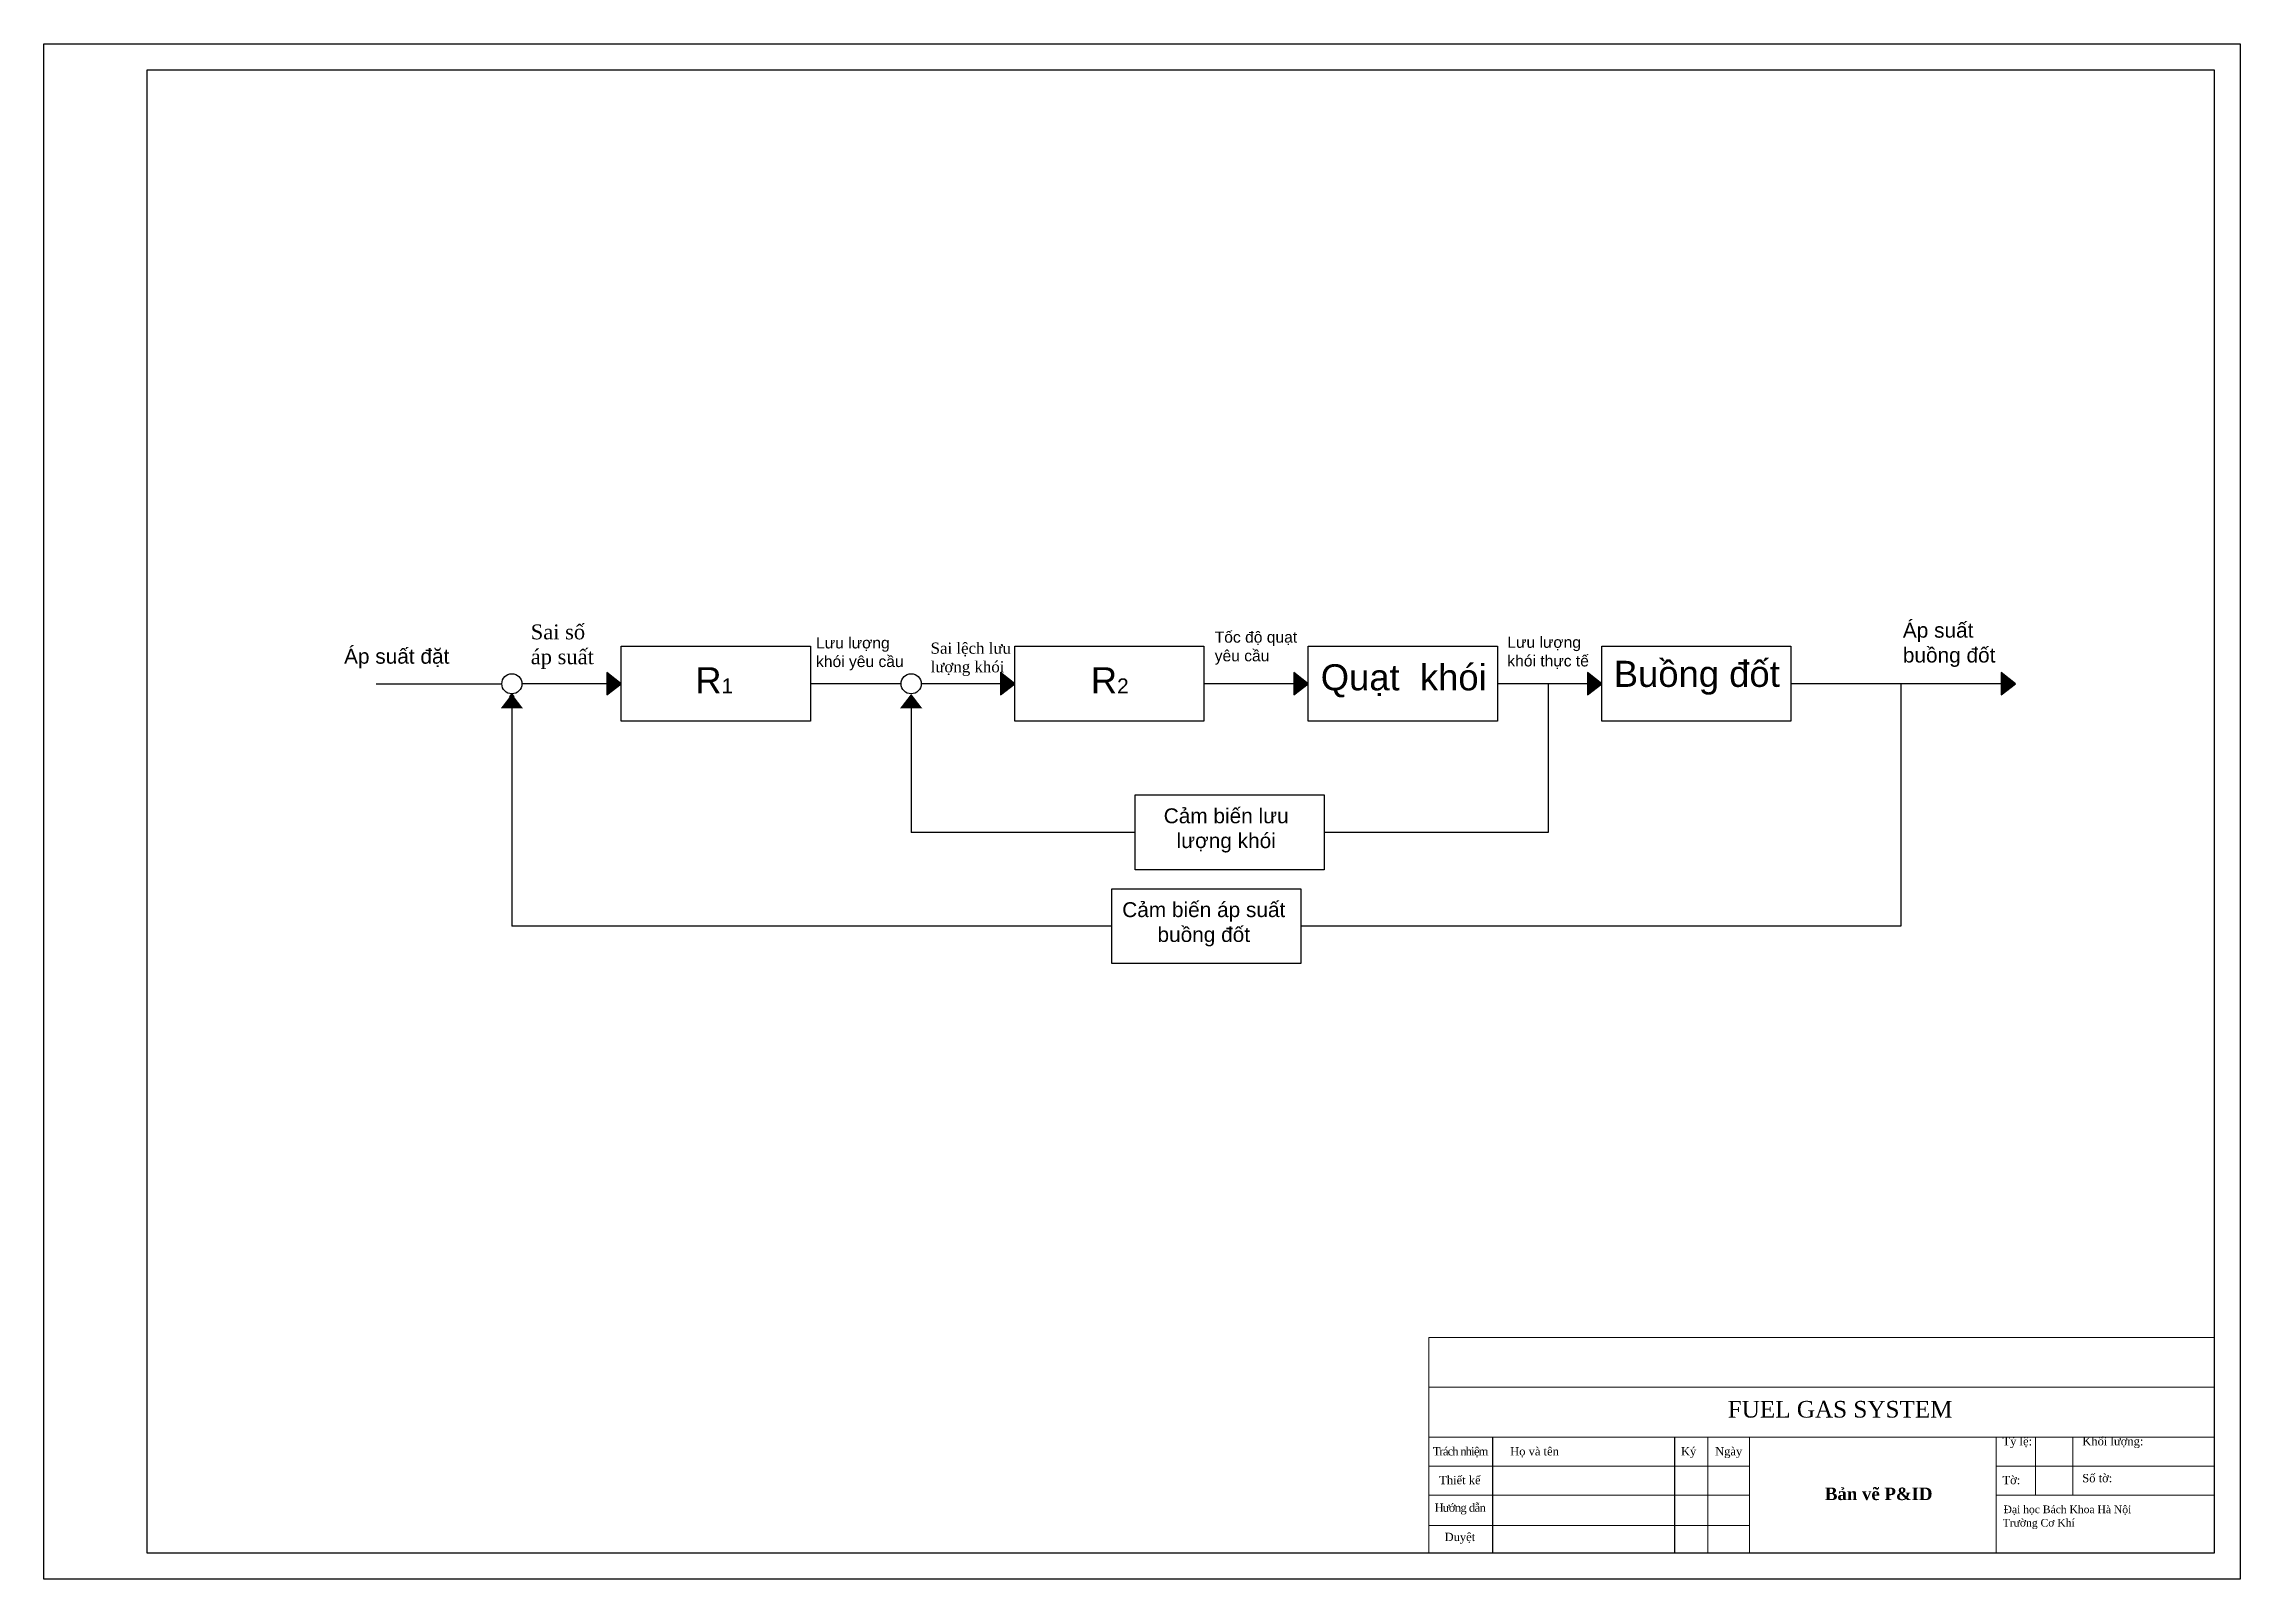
# Model space of a CAD drawing. Header units: millimetres. Extents: x 9362 to 123457, y 9195 to 46674.
# Drawn here: x 51119 to 75999, y 14841 to 32228 of the extents above; entities that cross this region are included whole.
import ezdxf

# ---------------------------------------------------------------- set-up
doc = ezdxf.new("R2010")
doc.units = ezdxf.units.MM
doc.layers.add('Co_ban', color=7, linetype='Continuous')
doc.styles.add('MtXpl_Times_New_Roma', font='Times New Roman.ttf')
doc.styles.get("Standard").update_dxf_attribs({"font": 'Arial.ttf'})

msp = doc.modelspace()

# ---------------------------------------------------------------- texts
at = {"attachment_point": 1}
for s, width, insert, char_height in [('{\\fTimes New Roman Greek|b0|i0|c163|p18;Sai số\\Páp suất}', 963.31, (56634, 25653), 168.75), ('{\\fArial|b0|i0|c163|p34;Áp suất buồng đốt}', 1258.75, (72179, 25672), 168.75), ('{\\fArial|b0|i0|c163|p34;Áp suất đặt}', 1384.17, (54519, 25377), 168.75), ('{\\fArial|b0|i0|c163|p34;Lưu lượng khói yêu cầu}', 1068.53, (59866, 25508), 126.56), ('{\\fTimes New Roman Greek|b0|i0|c163|p18;Sai lệch lưu lượng khói}', 936.64, (61164, 25448), 126.56), ('{\\fArial|b0|i0|c163|p34;Tốc độ quạt yêu cầu}', 969.88, (64383, 25573), 126.56), ('{\\fArial|b0|i0|c163|p34;Lưu lượng khói thực tế}', 1061.3, (67698, 25515), 126.56), ('{\\fArial|b0|i0|c163|p34;R\\H0.57143x;1}', 244.89, (58498, 25168), 295.31), ('{\\fArial|b0|i0|c163|p34;R\\H0.57143x;2}', 295.31, (62979, 25168), 295.31), ('{\\fArial|b0|i0|c163|p34;Quạt  khói}', 1946.77, (65584, 25202), 295.31), ('{\\fArial|b0|i0|c163|p34;Buồng đốt}', 2332.55, (68904, 25241), 295.31), ('\\pxqc;{\\fArial|b0|i0|c163|p34;Cảm biến lưu lượng khói}', 1941.49, (63542, 23570), 168.75), ('\\pxqc;{\\fArial|b0|i0|c163|p34;Cảm biến áp suất buồng đốt}', 1941.49, (63288, 22507), 168.75)]:
    msp.add_mtext_dynamic_manual_height_columns(s, width=width, gutter_width=5.27, heights=[0], dxfattribs=dict(at, insert=insert, char_height=char_height))
at = {"layer": 'Co_ban', "lineweight": 13, "style": 'MtXpl_Times_New_Roma'}
for s, height, p in [('  Tờ:', 94, (73237, 15915)), ('   Số tờ:', 94, (74105, 15937)), ('  Đại học Bách Khoa Hà Nội', 86.92, (73254, 15587)), ('    Trường Cơ Khí', 86.92, (73179, 15435))]:
    msp.add_text(s, height=height, dxfattribs=at).set_placement(p)
at = {"layer": 'Co_ban', "lineweight": 13}
for s, insert, char_height, width, attachment_point in [('{\\fTimes New Roman|b0|i0|c163|p18;FUEL GAS SYSTEM }', (70195, 16858), 188.45, 2816.6, 1), ('\\pxb1,ql;{\\fTimes New Roman|b0|i0|c0|p18;  Tỷ lệ:}', (73237, 16449), 93.96, 704.73, 1), ('\\pxb0.5,ql;{\\fTimes New Roman|b0|i0|c0|p18;   Khối lượng:}', (74105, 16449), 93.96, 1148.27, 1), ('\\pxqc;{\\fTimes New Roman|b0|i0|c0|p18;\\T0.85;Trách nhiệm}', (66808, 16335), 93.96, 704.73, 1), ('\\pxqc;{\\fTimes New Roman|b0|i0|c0|p18;Họ và tên}', (67536, 16335), 93.96, 939.64, 1), ('\\pxqc;{\\fTimes New Roman|b0|i0|c0|p18;Ký}', (69399, 16335), 93.96, 704.73, 1), ('\\pxqc;{\\fTimes New Roman|b0|i0|c0|p18;Ngày}', (69971, 16335), 93.96, 469.82, 1), ('\\pxqc;{\\fTimes New Roman|b0|i0|c0|p18;Thiết kế}', (66808, 16009), 93.96, 704.73, 1), ('\\pxqc;{\\fTimes New Roman|b0|i0|c0|p18;\\T0.9;Hướng dẫn}', (66808, 15697), 93.96, 704.73, 1), ('\\pxi1.6773;{\\fTimes New Roman|b1|i0|c163|p18;Bản vẽ P&ID}', (71787, 15805), 140.95, 2600.53, 5), ('\\pxqc;{\\fTimes New Roman|b0|i0|c0|p18;Duyệt}', (66808, 15365), 93.96, 704.73, 1)]:
    msp.add_mtext(s, dxfattribs=dict(at, insert=insert, char_height=char_height, width=width, attachment_point=attachment_point))

# ---------------------------------------------------------------- hatches: boundary and pattern name
h = msp.add_hatch(color=256)
h.dxf.hatch_style = 1
h.paths.add_polyline_path([(57660, 24981), (57497, 24856), (57497, 25107)])
h = msp.add_hatch(color=256)
h.dxf.hatch_style = 1
h.paths.add_polyline_path([(62118, 24981), (61954, 24856), (61954, 25107)])
h = msp.add_hatch(color=256)
h.dxf.hatch_style = 1
h.paths.add_polyline_path([(65443, 24981), (65279, 24856), (65279, 25107)])
h = msp.add_hatch(color=256)
h.dxf.hatch_style = 1
h.paths.add_polyline_path([(68768, 24981), (68605, 24856), (68605, 25107)])
h = msp.add_hatch(color=256)
h.dxf.hatch_style = 1
h.paths.add_polyline_path([(73456, 24981), (73293, 24856), (73293, 25107)])
h = msp.add_hatch(color=256)
h.dxf.hatch_style = 1
h.paths.add_polyline_path([(56420, 24867), (56545, 24704), (56295, 24704)])
h = msp.add_hatch(color=256)
h.dxf.hatch_style = 1
h.paths.add_polyline_path([(60944, 24867), (61069, 24704), (60818, 24704)])

# ---------------------------------------------------------------- linework, layer by layer
for p, q in [((54882, 24981), (56306, 24981)), ((57627, 24981), (56534, 24981)), ((60829, 24981), (59802, 24981)), ((62085, 24981), (61058, 24981)), ((65410, 24981), (64260, 24981)), ((68735, 24981), (67585, 24981)), ((68160, 24981), (68160, 23298)), ((73295, 24981), (70910, 24981)), ((72157, 24981), (72157, 22235)), ((56420, 24835), (56420, 22235)), ((60944, 24743), (60944, 23298)), ((63481, 23298), (60944, 23298)), ((68160, 23298), (65623, 23298)), ((63218, 22235), (56420, 22235)), ((72157, 22235), (65360, 22235)), ((75707, 15133), (52289, 15133))]:
    msp.add_line(p, q)
for points in [[(51119, 32228), (75999, 32228), (75999, 14841), (51119, 14841)], [(57660, 25406), (59802, 25406), (59802, 24557), (57660, 24557)], [(62118, 25406), (64260, 25406), (64260, 24557), (62118, 24557)], [(65443, 25406), (67585, 25406), (67585, 24557), (65443, 24557)], [(68768, 25406), (70910, 25406), (70910, 24557), (68768, 24557)], [(57497, 24856), (57660, 24981), (57497, 25107)], [(61954, 24856), (62118, 24981), (61954, 25107)], [(65279, 24856), (65443, 24981), (65279, 25107)], [(68605, 24856), (68768, 24981), (68605, 25107)], [(73293, 24856), (73456, 24981), (73293, 25107)], [(56445, 24835), (56420, 24867), (56395, 24835)], [(63481, 23722), (65623, 23722), (65623, 22873), (63481, 22873)], [(63218, 22660), (65360, 22660), (65360, 21811), (63218, 21811)]]:
    msp.add_lwpolyline(points, close=True)
msp.add_lwpolyline([(52289, 15133), (52289, 31935), (75707, 31935), (75707, 15133)])
for centre in [(56420, 24981), (60944, 24981)]:
    msp.add_circle(centre, 114)
at = {"layer": 'Co_ban', "lineweight": 13}
for p, q in [((66808, 17576), (75711, 17576)), ((66808, 15133), (66808, 17576)), ((66808, 17013), (75711, 17013)), ((66808, 16449), (75711, 16449)), ((69971, 15133), (69971, 16449)), ((70441, 16449), (70441, 15133)), ((73237, 15133), (73237, 16449)), ((73681, 15791), (73681, 16449)), ((74105, 16449), (74105, 15791)), ((66808, 16120), (70441, 16120)), ((73237, 16120), (75711, 16120)), ((66808, 15791), (70441, 15791)), ((73237, 15791), (75711, 15791)), ((66808, 15449), (70441, 15449))]:
    msp.add_line(p, q, dxfattribs=at)
at = {"layer": 'Co_ban'}
for p, q in [((67531, 16449), (67531, 15133)), ((69592, 16449), (69592, 15133))]:
    msp.add_line(p, q, dxfattribs=at)

msp.set_redraw_order([(e.dxf.handle, doc.entitydb.next_handle()) for e in msp.query("TEXT MTEXT ATTDEF DIMENSION ARC_DIMENSION")])  # texts and dimensions are drawn at this point

doc.saveas('drawing.dxf')
